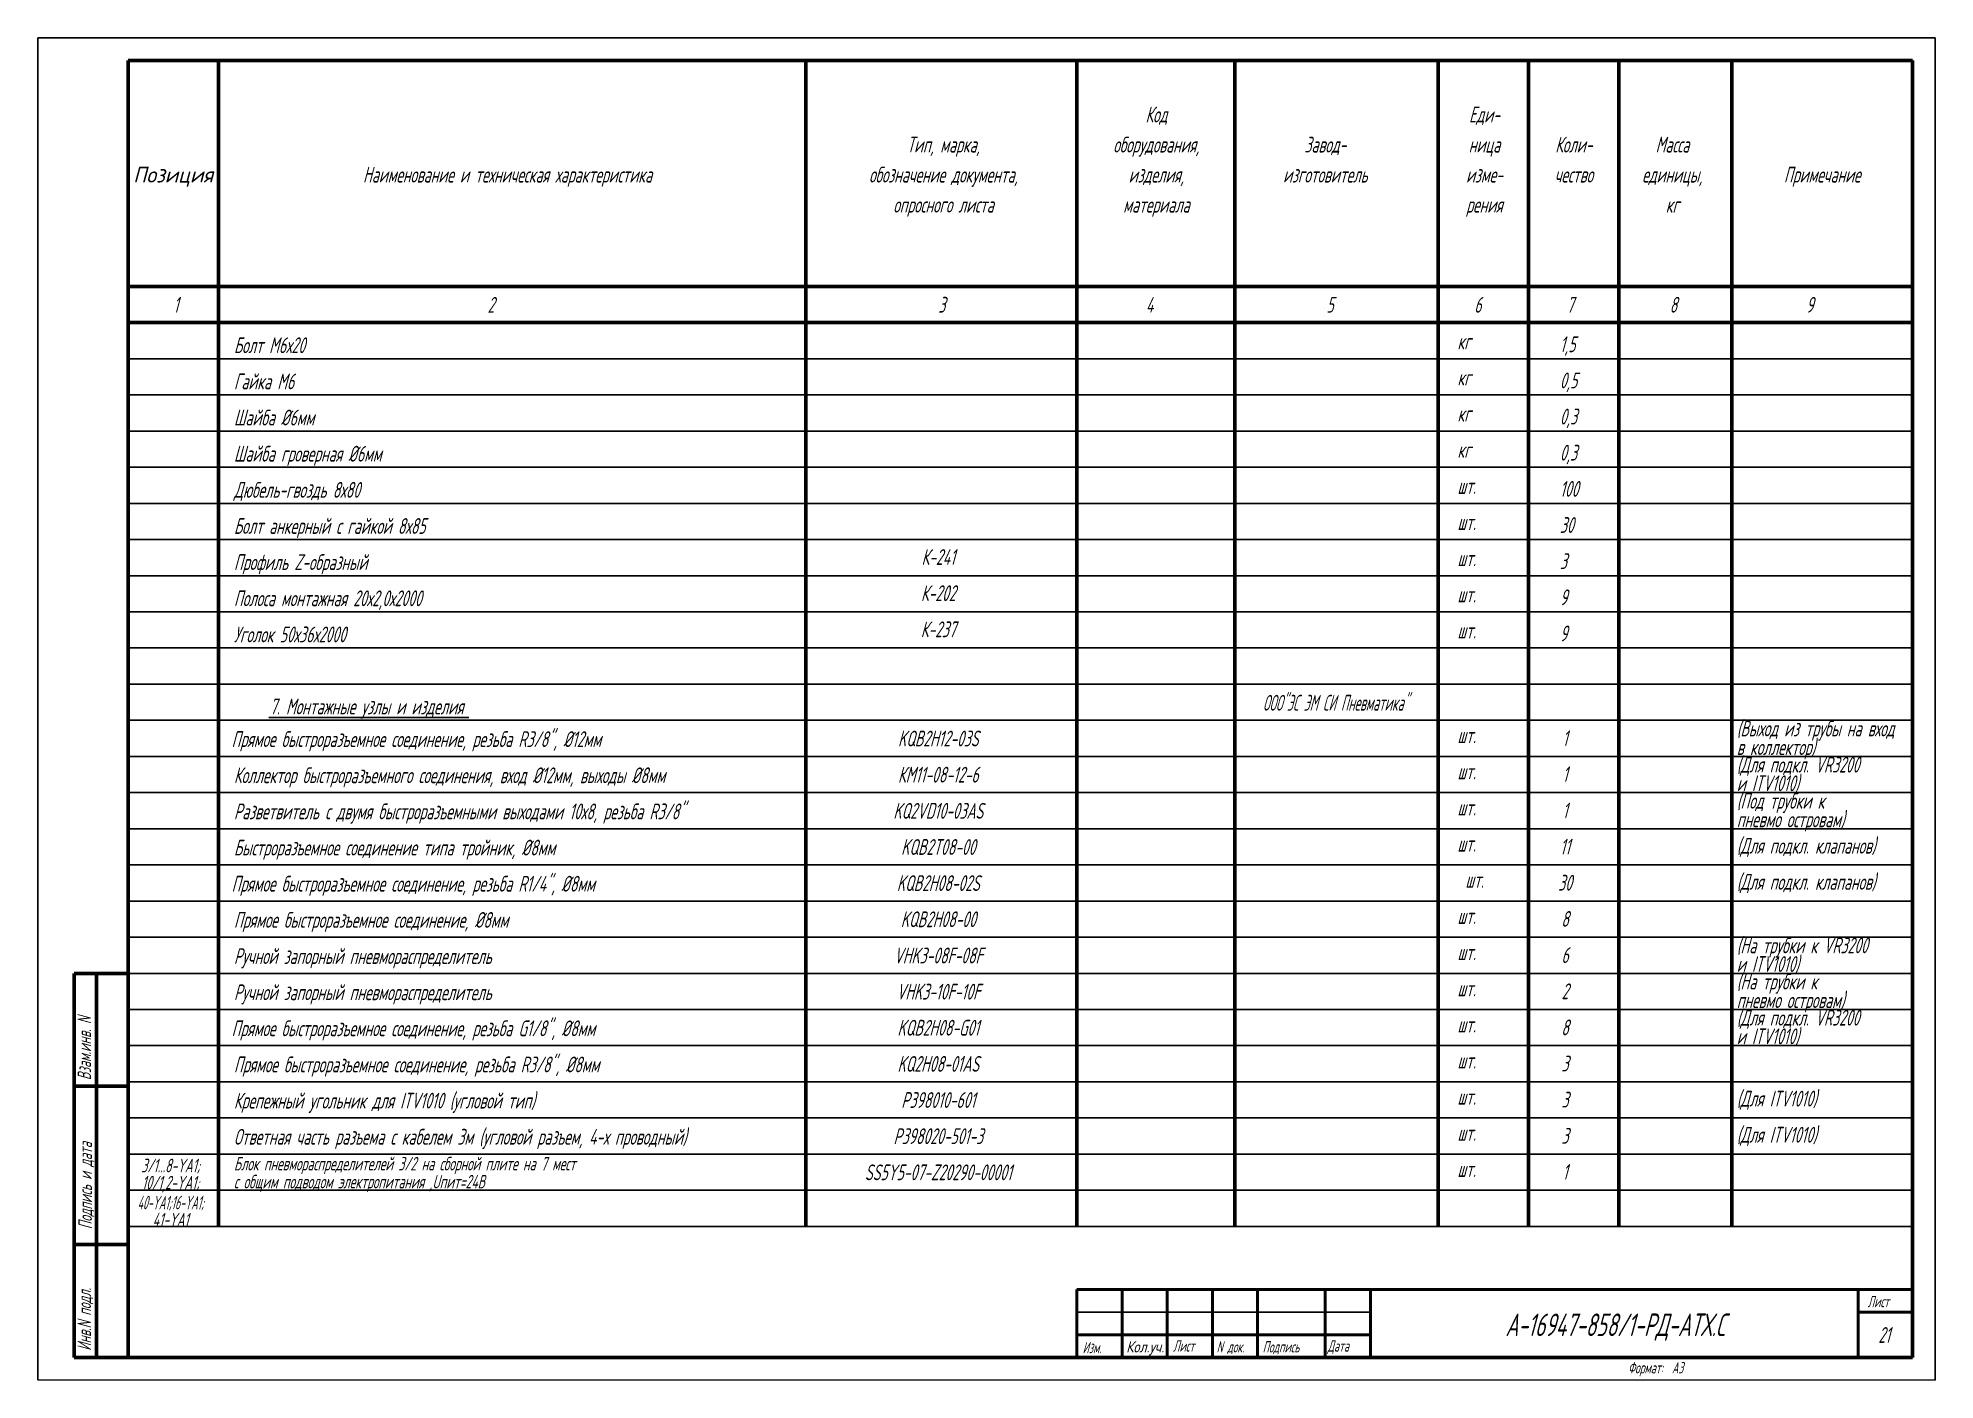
# Model space of a CAD drawing. Header units: millimetres. Extents: x -680 to 9204, y -4430 to 7779.
# Drawn here: x 8341 to 8761, y -3980.2 to -3683.2 of the extents above; entities that cross this region are included whole.
import ezdxf
from ezdxf.enums import TextEntityAlignment as Align

# ---------------------------------------------------------------- set-up
doc = ezdxf.new("R2010")
doc.units = ezdxf.units.MM
doc.layers.get('Defpoints').update_dxf_attribs({"color": 33})
doc.layers.add('Обводка', color=6, linetype='Continuous', lineweight=25)
doc.layers.add('Текст_КИП', color=2, linetype='Continuous', lineweight=25)
doc.styles.add('Simplex', font='simplex.shx', dxfattribs={"width": 0.7, "oblique": 15})

msp = doc.modelspace()

# ---------------------------------------------------------------- texts
at = {"color": 3, "style": 'Simplex', "oblique": 15, "width": 0.5}
msp.add_text('ООО"ЭС ЭМ СИ Пневматика"', height=3.5, dxfattribs=at).set_placement((8628.241, -3832.028), align=Align.CENTER)
at = {"layer": 'Defpoints', "style": 'Simplex', "oblique": 15, "width": 0.6}
for s, p in [('(Выход из трубы на вход', (8717.069, -3837.716)), ('в коллектор)', (8717.069, -3841.839)), ('(Для подкл. VR3200', (8717.069, -3845.716)), ('и ITV1010)', (8717.069, -3849.839)), ('(Под трубки к', (8717.069, -3853.716)), ('пневмо островам)', (8717.069, -3857.839)), ('(Для подкл. клапанов)', (8717.069, -3863.659)), ('(Для подкл. клапанов)', (8717.069, -3871.659)), ('(На трубки к VR3200', (8717.069, -3885.716)), ('и ITV1010)', (8717.069, -3889.839)), ('(На трубки к', (8717.069, -3893.716)), ('пневмо островам)', (8717.069, -3897.839)), ('(Для подкл. VR3200', (8717.069, -3901.716)), ('и ITV1010)', (8717.069, -3905.839)), ('(Для ITV1010)', (8717.069, -3919.624)), ('(Для ITV1010)', (8717.069, -3927.624))]:
    msp.add_text(s, height=3.5, dxfattribs=at).set_placement(p)
at = {"layer": 'Текст_КИП', "style": 'Simplex', "oblique": 15}
for s, height, width, p in [('Код', 3.5, 0.6, (8588.572, -3701.852)), ('Еди-', 3.5, 0.6, (8661.19, -3701.852)), ('Тип, марка,', 3.5, 0.6, (8541.443, -3708.502)), ('оборудования,', 3.5, 0.6, (8588.572, -3708.502)), ('Завод-', 3.5, 0.6, (8625.972, -3708.502)), ('ница', 3.5, 0.6, (8661.19, -3708.502)), ('Коли-', 3.5, 0.6, (8680.972, -3708.502)), ('Масса', 3.5, 0.6, (8702.807, -3708.502)), ('Наименование и техническая характеристика', 3.5, 0.6, (8444.918, -3715.152)), ('обозначение документа,', 3.5, 0.6, (8541.443, -3715.152)), ('изделия,', 3.5, 0.6, (8588.572, -3715.152)), ('изготовитель', 3.5, 0.6, (8625.972, -3715.152)), ('изме-', 3.5, 0.6, (8661.19, -3715.152)), ('чество', 3.5, 0.6, (8680.972, -3715.152)), ('единицы,', 3.5, 0.6, (8702.807, -3715.152)), ('Примечание', 3.5, 0.6, (8735.972, -3715.152)), ('опросного листа', 3.5, 0.6, (8541.443, -3721.802)), ('материала', 3.5, 0.6, (8588.572, -3721.802)), ('рения', 3.5, 0.6, (8661.19, -3721.802)), ('кг', 3.5, 0.6, (8702.807, -3721.802)), (' К-241 ', 3.5, 0.6, (8540.287, -3799.773)), ('К-202', 3.5, 0.6, (8540.287, -3807.773)), ('К-237', 3.5, 0.6, (8540.287, -3815.773)), ('KQB2H12-03S', 3.5, 0.6, (8540.287, -3839.938)), ('1', 3.5, 0.6, (8679.037, -3839.851)), ('КМ11-08-12-6', 3.5, 0.6, (8540.287, -3847.938)), ('1', 3.5, 0.6, (8679.037, -3847.851)), ('KQ2VD10-03AS', 3.5, 0.6, (8540.287, -3855.938)), ('1', 3.5, 0.6, (8679.037, -3855.851)), ('KQB2T08-00', 3.5, 0.6, (8540.287, -3863.938)), ('11', 3.5, 0.6, (8679.037, -3863.851)), ('KQB2H08-02S', 3.5, 0.6, (8540.287, -3871.938)), ('30', 3.5, 0.6, (8679.037, -3871.851)), ('KQB2H08-00', 3.5, 0.6, (8540.287, -3879.938)), ('8', 3.5, 0.6, (8679.037, -3879.851)), ('VHK3-08F-08F', 3.5, 0.6, (8540.287, -3887.957)), ('6', 3.5, 0.6, (8679.037, -3887.87)), ('VHK3-10F-10F', 3.5, 0.6, (8540.287, -3895.957)), ('2', 3.5, 0.6, (8679.037, -3895.87)), ('KQB2H08-G01', 3.5, 0.6, (8540.287, -3903.938)), ('8', 3.5, 0.6, (8679.037, -3903.87)), ('KQ2H08-01AS', 3.5, 0.6, (8540.287, -3911.938)), ('3', 3.5, 0.6, (8679.037, -3911.851)), ('P398010-601', 3.5, 0.6, (8540.287, -3919.938)), ('3', 3.5, 0.6, (8679.037, -3919.851)), ('P398020-501-3', 3.5, 0.6, (8540.287, -3927.938)), ('3', 3.5, 0.6, (8679.037, -3927.851)), ('3/1...8-YA1;', 3, 0.6, (8370.334, -3934.181)), ('10/1,2-YA1;', 3, 0.6, (8370.334, -3937.962)), ('SS5Y5-07-Z20290-00001', 3.5, 0.6, (8540.287, -3935.938)), ('1', 3.5, 0.6, (8679.037, -3935.851)), ('40-YA1;16-YA1;', 3, 0.5, (8370.334, -3942.377)), ('41-YA1', 3, 0.6, (8370.334, -3946.152))]:
    msp.add_text(s, height=height, dxfattribs=dict(at, width=width)).set_placement(p, align=Align.CENTER)
at = {"layer": 'Текст_КИП', "style": 'Simplex', "oblique": 15, "width": 0.822902}
msp.add_text('Позиция', height=3.5, dxfattribs=at).set_placement((8362.059, -3715.152), (8379.752, -3715.152), align=Align.FIT)
at = {"layer": 'Текст_КИП', "style": 'Simplex', "oblique": 15, "width": 0.6}
for s, height, p in [('1', 3.5, (8370.952, -3743.948)), ('2', 3.5, (8440.512, -3743.948)), ('3', 3.5, (8540.287, -3743.948)), ('4', 3.5, (8586.241, -3743.948)), ('5', 3.5, (8626.214, -3743.948)), ('6', 3.5, (8658.948, -3743.948)), ('7', 3.5, (8679.407, -3743.948)), ('8', 3.5, (8702.2, -3743.948)), ('9', 3.5, (8732.416, -3743.948)), ('Болт М6х20', 3.5, (8384.363, -3752.906)), ('кг', 3.5, (8655.229, -3752.043)), ('1,5', 3.5, (8677.914, -3752.686)), ('Гайка М6', 3.5, (8384.363, -3760.906)), ('кг', 3.5, (8655.229, -3760.043)), ('0,5', 3.5, (8677.914, -3760.686)), ('Шайба %%C6мм', 3.5, (8384.363, -3768.906)), ('кг', 3.5, (8655.229, -3768.043)), ('0,3', 3.5, (8677.914, -3768.686)), ('Шайба гроверная %%C6мм', 3.5, (8384.363, -3776.906)), ('кг', 3.5, (8655.229, -3776.043)), ('0,3', 3.5, (8677.914, -3776.686)), ('Дюбель-гвоздь 8х80', 3.5, (8384.363, -3784.906)), ('шт.', 3.5, (8655.229, -3784.043)), ('100', 3.5, (8677.914, -3784.686)), ('Болт анкерный с гайкой 8х85', 3.5, (8384.363, -3792.906)), ('шт.', 3.5, (8655.229, -3792.043)), ('30', 3.5, (8677.914, -3792.686)), ('Профиль Z-образный', 3.5, (8384.363, -3800.906)), ('шт.', 3.5, (8655.229, -3800.043)), ('3', 3.5, (8677.914, -3800.686)), ('9', 3.5, (8677.914, -3808.686)), ('Полоса монтажная 20х2,0х2000 ', 3.5, (8384.363, -3808.906)), ('шт.', 3.5, (8655.229, -3808.043)), ('Уголок 50х36х2000', 3.5, (8384.363, -3816.906)), ('шт.', 3.5, (8655.229, -3816.043)), ('9', 3.5, (8677.914, -3816.686)), ('%%U7. Монтажные узлы и изделия ', 3.5, (8392.302, -3832.848)), ('Прямое быстроразъемное соединение, резьба R3/8", %%C12мм', 3.5, (8383.844, -3840.071)), ('шт.   ', 3.5, (8655.229, -3839.208)), ('Коллектор быстроразъемного соединения, вход %%C12мм, выходы %%C8мм', 3.5, (8384.363, -3848.071)), ('шт.   ', 3.5, (8655.229, -3847.208)), ('Разветвитель с двумя быстроразъемными выходами 10х8, резьба R3/8"', 3.5, (8384.363, -3856.071)), ('шт.   ', 3.5, (8655.229, -3855.208)), ('Быстроразъемное соединение типа тройник, %%C8мм', 3.5, (8384.363, -3864.071)), ('шт.   ', 3.5, (8655.229, -3863.208)), ('Прямое быстроразъемное соединение, резьба R1/4", %%C8мм', 3.5, (8383.844, -3872.071)), ('шт.   ', 3.5, (8656.979, -3871.208)), ('Прямое быстроразъемное соединение, %%C8мм', 3.5, (8384.363, -3880.071)), ('шт.   ', 3.5, (8655.229, -3879.208)), ('Ручной запорный пневмораспределитель', 3.5, (8384.363, -3888.09)), ('шт.   ', 3.5, (8655.229, -3887.227)), ('Ручной запорный пневмораспределитель', 3.5, (8384.363, -3896.09)), ('шт.   ', 3.5, (8655.229, -3895.227)), ('Прямое быстроразъемное соединение, резьба G1/8", %%C8мм', 3.5, (8383.844, -3904.071)), ('шт.   ', 3.5, (8655.229, -3903.227)), ('Прямое быстроразъемное соединение, резьба R3/8", %%C8мм', 3.5, (8384.363, -3912.071)), ('шт.   ', 3.5, (8655.229, -3911.208)), ('Крепежный угольник для ITV1010 (угловой тип)', 3.5, (8384.363, -3920.071)), ('шт.   ', 3.5, (8655.229, -3919.208)), ('Ответная часть разъема с кабелем 3м (угловой разъем, 4-х проводный)', 3.5, (8384.363, -3928.071)), ('шт.   ', 3.5, (8655.229, -3927.208)), ('Блок пневмораспределителей 3/2 на сборной плите на 7 мест ', 3, (8384.363, -3933.769)), ('с общим подводом электропитания ,Uпит=24В', 3, (8384.363, -3937.746)), ('шт.   ', 3.5, (8655.229, -3935.208)), ('А-16947-858/1-РД-АТХ.С', 5, (8665.84, -3970.428))]:
    msp.add_text(s, height=height, dxfattribs=at).set_placement(p)
for s, p in [('Взам.инв. N', (8352.735, -3913.785)), ('Подпись и дата', (8352.945, -3946.781)), ('Инв.N подл.', (8352.735, -3973.681))]:
    msp.add_text(s, height=3, rotation=90, dxfattribs=at).set_placement(p)
at = {"layer": 'Текст_КИП', "lineweight": -3, "style": 'Simplex', "oblique": 15, "width": 0.6}
for s, height, p in [('Лист', 2.5, (8746.053, -3964.036)), ('21', 3.5, (8748.413, -3971.921)), ('Изм.', 2.5, (8572.25, -3974.223)), ('Лист', 2.5, (8592.27, -3973.859)), ('N док.', 2.5, (8601.915, -3974.041)), ('Подпись', 2.5, (8612.107, -3974.041)), ('Дата', 2.5, (8626.484, -3973.859)), ('Формат:  А3', 2.5, (8693.015, -3978.68))]:
    msp.add_text(s, height=height, dxfattribs=at).set_placement(p)
at = {"layer": 'Текст_КИП', "lineweight": -3, "style": 'Simplex', "oblique": 15, "width": 0.696257}
msp.add_text('Кол.уч.', height=2.5, dxfattribs=at).set_placement((8581.896, -3974.041), (8590.268, -3974.041), align=Align.FIT)

# ---------------------------------------------------------------- linework, layer by layer
at = {"lineweight": 60}
for p, q in [((8360.972, -3975.152), (8360.972, -3688.152)), ((8360.972, -3688.152), (8755.972, -3688.152)), ((8380.972, -3688.152), (8380.972, -3946.152)), ((8510.972, -3688.152), (8510.972, -3946.152)), ((8570.972, -3688.152), (8570.972, -3946.152)), ((8605.972, -3688.152), (8605.972, -3946.152)), ((8650.972, -3688.152), (8650.972, -3946.152)), ((8670.972, -3688.152), (8670.972, -3946.152)), ((8690.972, -3688.152), (8690.972, -3946.152)), ((8715.972, -3688.152), (8715.972, -3946.152)), ((8755.972, -3688.152), (8755.972, -3975.152)), ((8360.972, -3738.152), (8755.972, -3738.152)), ((8360.972, -3746.152), (8755.972, -3746.152)), ((8348.972, -3975.152), (8348.972, -3890.152)), ((8348.972, -3890.152), (8360.972, -3890.152)), ((8353.972, -3975.152), (8353.972, -3890.152)), ((8360.972, -3915.152), (8348.972, -3915.152)), ((8360.972, -3950.152), (8348.972, -3950.152)), ((8360.972, -3975.152), (8348.972, -3975.152)), ((8755.972, -3975.152), (8360.972, -3975.152))]:
    msp.add_line(p, q, dxfattribs=at)
at = {"lineweight": 50}
for p, q in [((8755.972, -3960.152), (8570.972, -3960.152)), ((8570.972, -3960.152), (8570.972, -3975.152)), ((8580.972, -3975.152), (8580.972, -3960.152)), ((8590.972, -3975.152), (8590.972, -3960.152)), ((8600.972, -3975.152), (8600.972, -3960.152)), ((8610.972, -3975.152), (8610.972, -3960.152)), ((8625.972, -3975.152), (8625.972, -3960.152)), ((8635.972, -3975.152), (8635.972, -3960.152)), ((8743.972, -3975.152), (8743.972, -3960.152)), ((8743.972, -3965.152), (8755.972, -3965.152)), ((8570.972, -3970.152), (8635.972, -3970.152))]:
    msp.add_line(p, q, dxfattribs=at)
at = {"lineweight": -3}
msp.add_line((8570.972, -3965.152), (8635.972, -3965.152), dxfattribs=at)
at = {"layer": 'Defpoints'}
for p, q in [((8340.972, -3683.152), (8760.972, -3683.152)), ((8340.972, -3683.152), (8340.972, -3980.124)), ((8760.972, -3683.152), (8760.972, -3980.152)), ((8340.972, -3980.124), (8760.972, -3980.152))]:
    msp.add_line(p, q, dxfattribs=at)
at = {"layer": 'Обводка', "color": 155}
for p, q in [((8360.972, -3754.152), (8755.972, -3754.152)), ((8360.972, -3762.152), (8755.972, -3762.152)), ((8360.972, -3770.152), (8755.972, -3770.152)), ((8360.972, -3778.152), (8755.972, -3778.152)), ((8360.972, -3786.152), (8755.972, -3786.152)), ((8360.972, -3794.152), (8755.972, -3794.152)), ((8360.972, -3802.152), (8755.972, -3802.152)), ((8360.972, -3810.152), (8755.972, -3810.152)), ((8360.972, -3818.152), (8755.972, -3818.152)), ((8360.972, -3826.152), (8755.972, -3826.152)), ((8360.972, -3834.152), (8755.972, -3834.152)), ((8360.972, -3842.152), (8755.972, -3842.152)), ((8360.972, -3850.152), (8755.972, -3850.152)), ((8360.972, -3858.152), (8755.972, -3858.152)), ((8360.972, -3866.152), (8755.972, -3866.152)), ((8360.972, -3874.152), (8755.972, -3874.152)), ((8360.972, -3882.152), (8755.972, -3882.152)), ((8360.972, -3890.152), (8755.972, -3890.152)), ((8360.972, -3898.152), (8755.972, -3898.152)), ((8360.972, -3906.152), (8755.972, -3906.152)), ((8360.972, -3914.152), (8755.972, -3914.152)), ((8360.972, -3922.152), (8755.972, -3922.152)), ((8360.972, -3930.152), (8755.972, -3930.152)), ((8360.972, -3938.152), (8755.972, -3938.152)), ((8360.972, -3946.152), (8755.972, -3946.152)), ((8360.972, -3946.152), (8755.972, -3946.152))]:
    msp.add_line(p, q, dxfattribs=at)

msp.set_redraw_order([(e.dxf.handle, doc.entitydb.next_handle()) for e in msp.query("TEXT MTEXT ATTDEF DIMENSION ARC_DIMENSION")])  # texts and dimensions are drawn at this point

doc.saveas('drawing.dxf')
